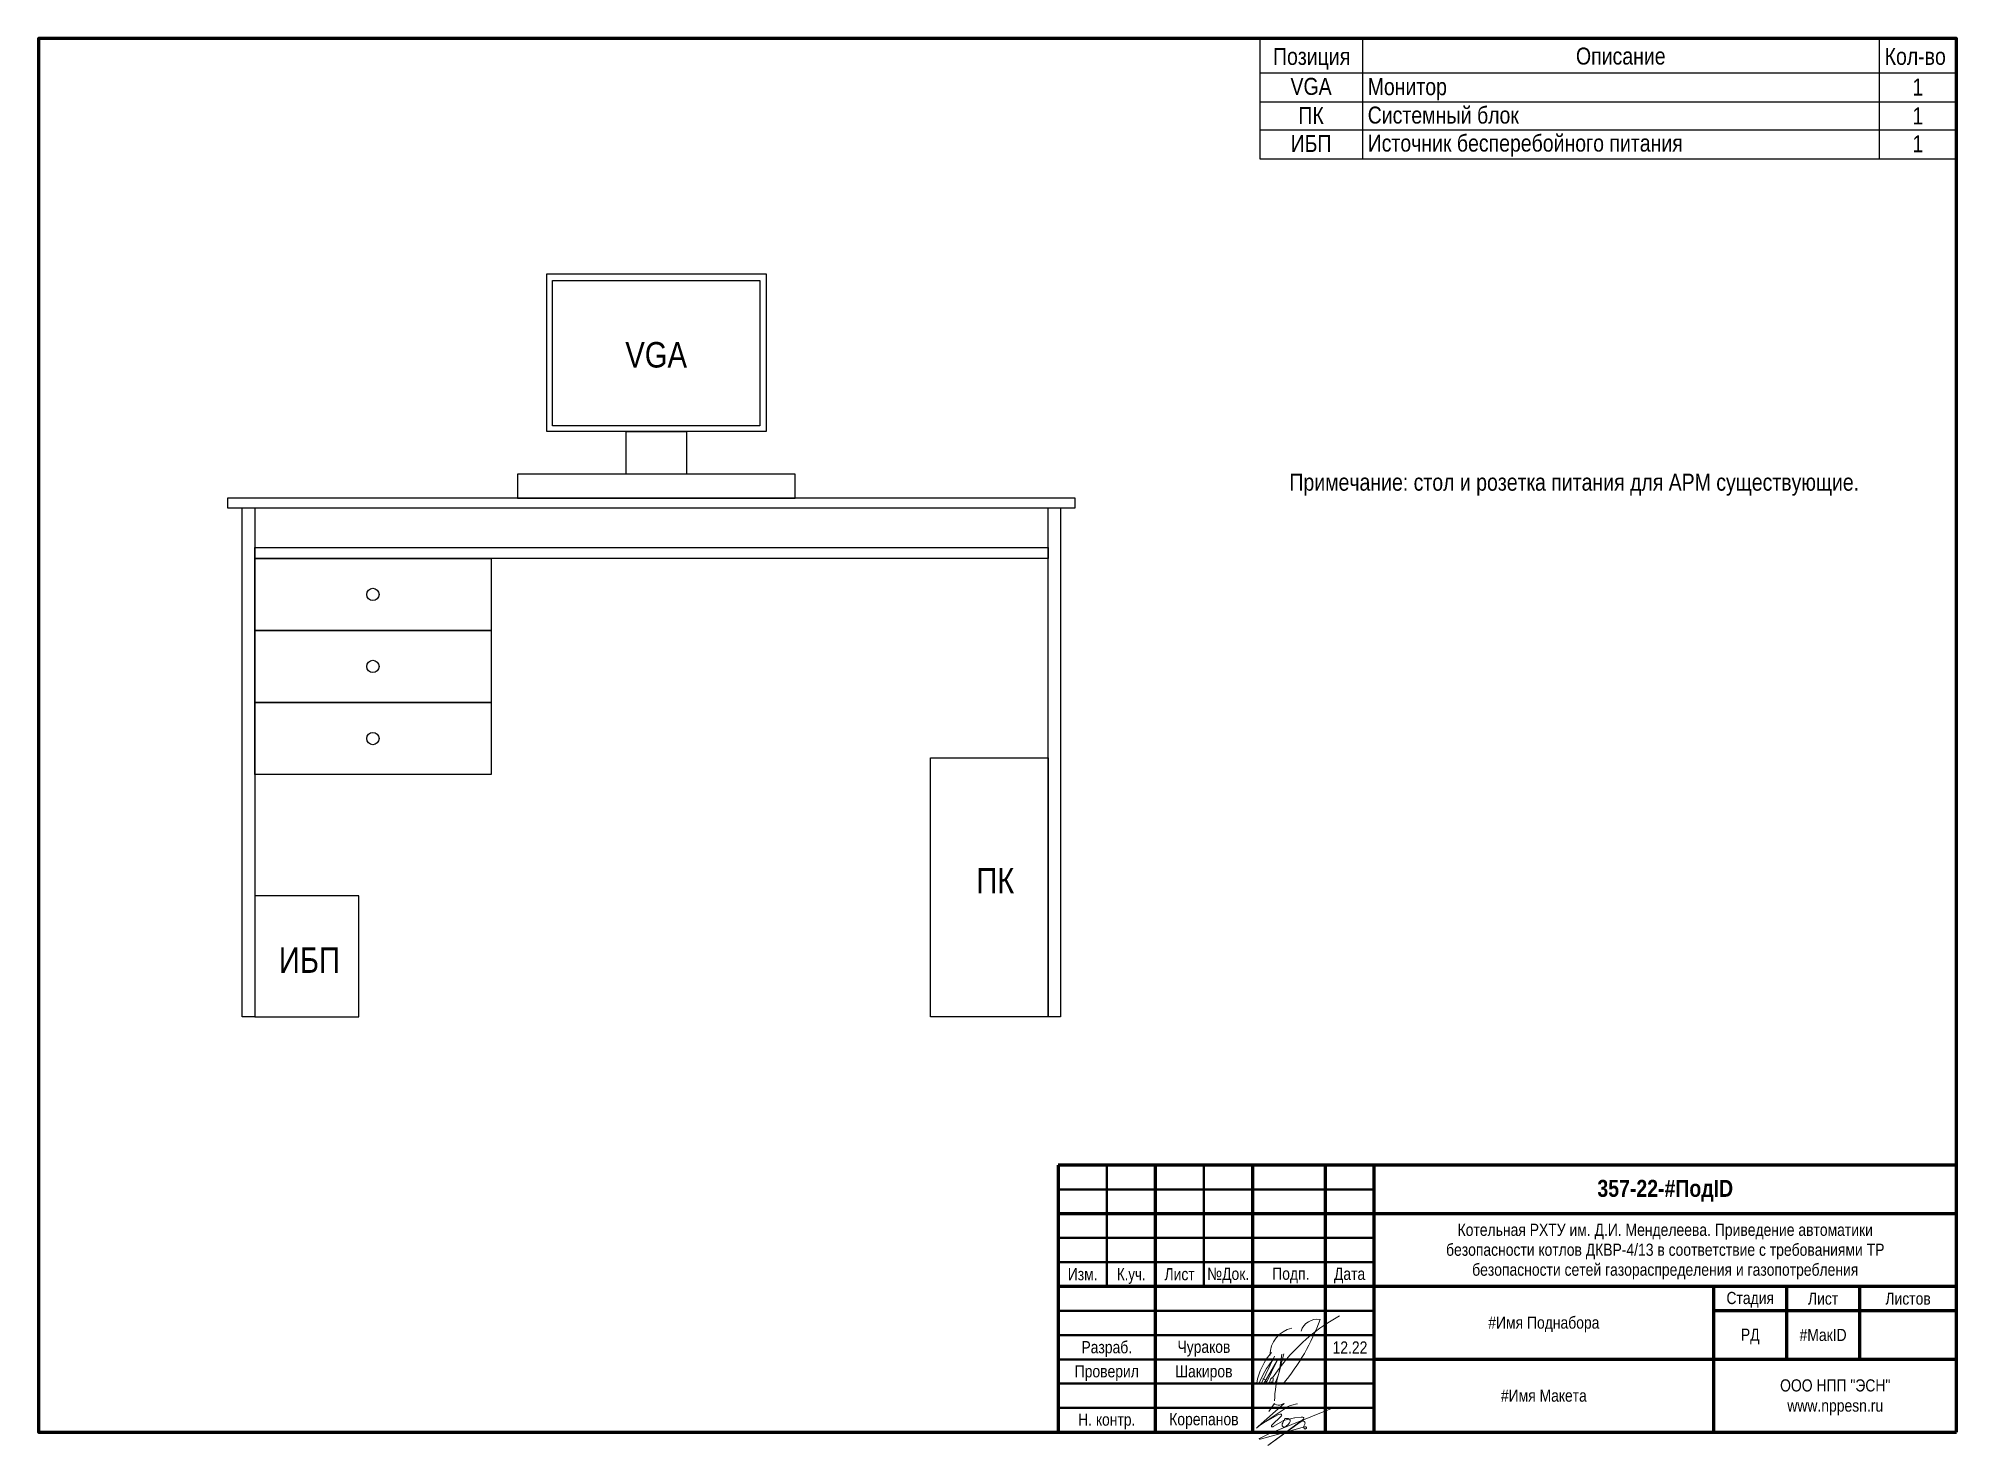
# Model space of a CAD drawing. Header units: millimetres. Extents: x -6000 to 26000, y -6000 to 26000.
# Drawn here: x 20 to 415, y -1872.1 to -1582.4 of the extents above; entities that cross this region are included whole.
import ezdxf

# ---------------------------------------------------------------- set-up
doc = ezdxf.new("R2010")
doc.units = ezdxf.units.MM
doc.header["$MEASUREMENT"] = 0
for name, color, linetype, lineweight in [('0_Ном._пера__1', 7, 'Continuous', 15), ('0_Ном._пера__21', 7, 'Continuous', 30), ('0_Ном._пера__241', 7, 'Continuous', 50), ('0_Ном._пера__246', 7, 'Continuous', 100), ('2D - Общий_Ном._пера__21', 7, 'Continuous', 30), ('Аннотация - Текст_Ном._пера__1', 7, 'Continuous', 15)]:
    doc.layers.add(name, color=color, linetype=linetype, lineweight=lineweight)
doc.layers.add('0_Ном._пера__9', color=7, linetype='Continuous', lineweight=15, true_color=0x3dad99)
doc.styles.add('СГЕНЕРИР_СТИЛЬ_1', font='ARIALN.TTF')
doc.styles.add('СГЕНЕРИР_СТИЛЬ_4', font='ARIALN.TTF')

msp = doc.modelspace()

# ---------------------------------------------------------------- texts
at = {"layer": '0_Ном._пера__1', "color": 7, "linetype": 'Continuous', "lineweight": 15, "attachment_point": 5}
for s, insert, char_height, style in [('\\A1;{\\pqc;\\fArial Narrow|b1|i0|c204|p34;357-22\\fArial Narrow|b1|i0|c204|p34;-\\fArial Narrow|b1|i0|c204|p34;#ПодID}', (355, -1819.65), 3.5, 'СГЕНЕРИР_СТИЛЬ_4'), ('\\A1;{\\pqc;\\fArial Narrow|b0|i0|c204|p34;Изм.}', (235.04, -1836.84), 2.5, 'СГЕНЕРИР_СТИЛЬ_1'), ('\\A1;{\\W0.950000x;\\pqc;\\fArial Narrow|b0|i0|c204|p34;К.уч.}', (245.04, -1837.19), 2.5, 'СГЕНЕРИР_СТИЛЬ_1'), ('\\A1;{\\pqc;\\fArial Narrow|b0|i0|c204|p34;Лист}', (255, -1836.84), 2.5, 'СГЕНЕРИР_СТИЛЬ_1'), ('\\A1;{\\pqc;\\fArial Narrow|b0|i0|c204|p34;№Док.}', (265, -1837.11), 2.5, 'СГЕНЕРИР_СТИЛЬ_1'), ('\\A1;{\\pqc;\\fArial Narrow|b0|i0|c204|p34; Подп.}', (277.5, -1837.08), 2.5, 'СГЕНЕРИР_СТИЛЬ_1'), ('\\A1;{\\pqc;\\fArial Narrow|b0|i0|c204|p34;Дата}', (290, -1837.11), 2.5, 'СГЕНЕРИР_СТИЛЬ_1'), ('\\A1;{\\pqc;\\fArial Narrow|b0|i0|c204|p34;Стадия}', (372.5, -1842.08), 2.5, 'СГЕНЕРИР_СТИЛЬ_1'), ('\\A1;{\\pqc;\\fArial Narrow|b0|i0|c204|p34;Лист}', (387.5, -1841.86), 2.5, 'СГЕНЕРИР_СТИЛЬ_1'), ('\\A1;{\\pqc;\\fArial Narrow|b0|i0|c204|p34;Листов}', (405, -1841.86), 2.5, 'СГЕНЕРИР_СТИЛЬ_1'), ('\\A1;{\\pqc;\\fArial Narrow|b0|i0|c204|p34;#Имя Поднабора}', (330, -1847.16), 2.5, 'СГЕНЕРИР_СТИЛЬ_1'), ('\\A1;{\\pqc;\\fArial Narrow|b0|i0|c204|p34;РД}', (372.5, -1849.64), 2.5, 'СГЕНЕРИР_СТИЛЬ_1'), ('\\A1;{\\pqc;\\fArial Narrow|b0|i0|c204|p34;#МакID}', (387.5, -1849.34), 2.5, 'СГЕНЕРИР_СТИЛЬ_1'), ('\\A1;{\\pqc;\\fArial Narrow|b0|i0|c204|p34;#Имя Макета}', (330, -1861.84), 2.5, 'СГЕНЕРИР_СТИЛЬ_1')]:
    msp.add_mtext(s, dxfattribs=dict(at, insert=insert, char_height=char_height, style=style))
at = {"layer": '0_Ном._пера__1', "color": 7, "linetype": 'Continuous', "lineweight": 15, "insert": (355, -1832.16), "char_height": 2.5, "width": 102.1134, "attachment_point": 5, "line_spacing_factor": 0.984993, "style": 'СГЕНЕРИР_СТИЛЬ_1'}
msp.add_mtext('\\A1;{\\pqc;\\fArial Narrow|b0|i0|c204|p34;Котельная РХТУ им. Д.И. Менделеева. Приведение автоматики безопасности котлов ДКВР-4/13 в соответствие с требованиями ТР безопасности сетей газораспределения и газопотребления}', dxfattribs=at)
at = {"layer": '0_Ном._пера__1', "color": 7, "linetype": 'Continuous', "lineweight": 15, "insert": (390, -1862.17), "char_height": 2.5, "attachment_point": 5, "line_spacing_factor": 0.996855, "style": 'СГЕНЕРИР_СТИЛЬ_1'}
msp.add_mtext('\\A1;{\\pqc;\\fArial Narrow|b0|i0|c204|p34;ООО НПП "ЭСН"\\P\\pqc;\\fArial Narrow|b0|i0|c204|p34;www.nppesn.ru}', dxfattribs=at)
at = {"layer": 'Аннотация - Текст_Ном._пера__1', "color": 7, "linetype": 'Continuous', "lineweight": 15, "style": 'СГЕНЕРИР_СТИЛЬ_1'}
for s, insert, char_height, attachment_point in [('\\A1;{\\pqc;\\fArial Narrow|b0|i0|c204|p34;Позиция}', (282.18, -1584.32), 3.5, 2), ('\\A1;{\\pqc;\\fArial Narrow|b0|i0|c204|p34;Описание}', (345.84, -1584.25), 3.5, 2), ('\\A1;{\\pqc;\\fArial Narrow|b0|i0|c204|p34;Кол\\fArial Narrow|b0|i0|c204|p34;-во}', (406.48, -1584.31), 3.5, 2), ('\\A1;{\\pqc;\\fArial Narrow|b0|i0|c204|p34;VGA}', (282.07, -1590.49), 3.5, 2), ('\\A1;{\\pql;\\fArial Narrow|b0|i0|c204|p34;Монитор}', (293.73, -1590.55), 3.5, 1), ('\\A1;{\\pqc;\\fArial Narrow|b0|i0|c204|p34;1}', (407.01, -1590.62), 3.5, 2), ('\\A1;{\\pqc;\\fArial Narrow|b0|i0|c204|p34;ПК}', (282.07, -1596.48), 3.5, 2), ('\\A1;{\\pql;\\fArial Narrow|b0|i0|c204|p34;Системный блок}', (293.73, -1596.4), 3.5, 1), ('\\A1;{\\pqc;\\fArial Narrow|b0|i0|c204|p34;1}', (407.01, -1596.56), 3.5, 2), ('\\A1;{\\pqc;\\fArial Narrow|b0|i0|c204|p34;ИБП}', (282.07, -1602.25), 3.5, 2), ('\\A1;{\\pql;\\fArial Narrow|b0|i0|c204|p34;Источник бесперебойного питания}', (293.73, -1602.17), 3.5, 1), ('\\A1;{\\pqc;\\fArial Narrow|b0|i0|c204|p34;1}', (407.01, -1602.32), 3.5, 2), ('\\A1;{\\pqc;\\fArial Narrow|b0|i0|c204|p34;VGA}', (147.21, -1644.88), 5.25, 2), ('\\A1;{\\pqc;\\fArial Narrow|b0|i0|c204|p34;Примечание: стол и розетка питания для АРМ существующие.}', (336.26, -1671.99), 3.5, 2), ('\\A1;{\\pqc;\\fArial Narrow|b0|i0|c204|p34;ПК}', (217.04, -1753.18), 5.25, 2), ('\\A1;{\\pqc;\\fArial Narrow|b0|i0|c204|p34;ИБП}', (75.82, -1769.52), 5.25, 2), ('\\A1;{\\pqc;\\fArial Narrow|b0|i0|c204|p34;Разраб.}', (240, -1850.6), 2.5, 2), ('\\A1;{\\pqc;\\fArial Narrow|b0|i0|c204|p34;Чураков}', (260, -1850.52), 2.5, 2), ('\\A1;{\\pqc;\\fArial Narrow|b0|i0|c204|p34;12.22}', (290.08, -1850.66), 2.5, 2), ('\\A1;{\\pqc;\\fArial Narrow|b0|i0|c204|p34;Проверил}', (240, -1855.56), 2.5, 2), ('\\A1;{\\pqc;\\fArial Narrow|b0|i0|c204|p34;Шакиров}', (260, -1855.56), 2.5, 2), ('\\A1;{\\pqc;\\fArial Narrow|b0|i0|c204|p34;Н. контр.}', (240, -1865.51), 2.5, 2), ('\\A1;{\\pqc;\\fArial Narrow|b0|i0|c204|p34;Корепанов}', (260, -1865.43), 2.5, 2)]:
    msp.add_mtext(s, dxfattribs=dict(at, insert=insert, char_height=char_height, attachment_point=attachment_point))

# ---------------------------------------------------------------- linework, layer by layer
at = {"layer": '0_Ном._пера__21', "color": 7, "linetype": 'Continuous', "lineweight": 30}
for p, q in [((124.7, -1630.82), (169.84, -1630.82)), ((124.7, -1663.28), (124.7, -1630.82)), ((169.84, -1630.82), (169.84, -1663.28)), ((125.9, -1632.23), (168.53, -1632.23)), ((125.9, -1662.11), (125.9, -1632.23)), ((168.53, -1632.23), (168.53, -1662.11)), ((168.53, -1662.11), (125.9, -1662.11)), ((169.84, -1663.28), (124.7, -1663.28)), ((141.05, -1663.28), (153.49, -1663.28)), ((141.05, -1672.06), (141.05, -1663.28)), ((153.49, -1663.28), (153.49, -1672.06)), ((175.85, -1672.06), (118.69, -1672.06)), ((118.69, -1672.06), (118.69, -1677.03)), ((153.49, -1672.06), (141.05, -1672.06)), ((175.85, -1677.03), (175.85, -1672.06)), ((233.5, -1677.03), (58.97, -1677.03)), ((58.97, -1677.03), (58.97, -1679)), ((118.69, -1677.03), (175.85, -1677.03)), ((233.5, -1679), (233.5, -1677.03)), ((58.97, -1679), (233.5, -1679)), ((61.95, -1679), (64.54, -1679)), ((61.95, -1783.82), (61.95, -1679)), ((64.54, -1679), (64.54, -1783.82)), ((227.91, -1679), (230.5, -1679)), ((227.91, -1783.82), (227.91, -1679)), ((230.5, -1679), (230.5, -1783.82)), ((64.54, -1687.2), (227.91, -1687.2)), ((64.54, -1689.45), (64.54, -1687.2)), ((227.91, -1689.45), (64.54, -1689.45)), ((64.54, -1689.45), (113.25, -1689.45)), ((64.54, -1704.28), (64.54, -1689.45)), ((113.25, -1689.45), (113.25, -1704.28)), ((227.91, -1687.2), (227.91, -1689.45)), ((64.54, -1704.28), (113.25, -1704.28)), ((64.54, -1719.1), (64.54, -1704.28)), ((113.25, -1704.28), (64.54, -1704.28)), ((113.25, -1704.28), (113.25, -1719.1)), ((113.25, -1719.1), (64.54, -1719.1)), ((64.54, -1719.1), (113.25, -1719.1)), ((64.54, -1733.93), (64.54, -1719.1)), ((113.25, -1719.1), (113.25, -1733.93)), ((113.25, -1733.93), (64.54, -1733.93)), ((203.7, -1783.82), (203.7, -1730.53)), ((203.7, -1730.53), (227.91, -1730.53)), ((227.91, -1730.53), (227.91, -1783.82)), ((86, -1758.91), (64.54, -1758.91)), ((64.54, -1758.91), (64.54, -1783.82)), ((86, -1783.82), (86, -1758.91)), ((64.54, -1783.82), (61.95, -1783.82)), ((64.54, -1783.82), (86, -1783.82)), ((227.91, -1783.82), (203.7, -1783.82)), ((230.5, -1783.82), (227.91, -1783.82))]:
    msp.add_line(p, q, dxfattribs=at)
for centre in [(88.89, -1696.86), (88.89, -1711.69), (88.89, -1726.52)]:
    msp.add_circle(centre, 1.27, dxfattribs=at)
at = {"layer": '0_Ном._пера__241', "color": 7, "linetype": 'Continuous', "lineweight": 50}
for p, q in [((240, -1814.36), (240, -1839.36)), ((260, -1814.36), (260, -1839.36)), ((230, -1819.36), (295, -1819.36)), ((230, -1829.36), (295, -1829.36)), ((295, -1834.36), (230, -1834.36)), ((295, -1844.36), (230, -1844.36)), ((295, -1849.36), (230, -1849.36)), ((295, -1854.36), (230, -1854.36)), ((295, -1859.36), (230, -1859.36)), ((295, -1864.36), (230, -1864.36))]:
    msp.add_line(p, q, dxfattribs=at)
at = {"layer": '0_Ном._пера__246', "color": 7, "linetype": 'Continuous', "lineweight": 100}
for p, q in [((415, -1814.36), (230, -1814.36)), ((230, -1814.36), (230, -1869.36)), ((250, -1814.36), (250, -1869.36)), ((270, -1814.36), (270, -1869.36)), ((285, -1814.36), (285, -1869.36)), ((295, -1814.36), (295, -1869.36)), ((415, -1824.36), (230, -1824.36)), ((415, -1839.36), (230, -1839.36)), ((365, -1869.36), (365, -1839.36)), ((380, -1839.36), (380, -1854.36)), ((395, -1839.36), (395, -1854.36)), ((415, -1844.36), (365, -1844.36)), ((415, -1854.36), (295, -1854.36))]:
    msp.add_line(p, q, dxfattribs=at)
at = {"layer": '0_Ном._пера__246', "color": 7, "linetype": 'Continuous', "lineweight": 100, "flags": 128}
msp.add_lwpolyline([(415, -1869.36), (415, -1582.36), (20, -1582.36), (20, -1869.36)], close=True, dxfattribs=at)
at = {"layer": '0_Ном._пера__9', "color": 135, "linetype": 'Continuous', "lineweight": 15, "true_color": 0x3dad99}
for p, q in [((274.54, -1853.7), (271.86, -1859.25)), ((272.35, -1859.35), (275.1, -1854.56)), ((275.1, -1854.56), (272.84, -1859.25)), ((275.49, -1856.99), (276.47, -1853.23)), ((275.49, -1856.99), (276.07, -1853.26)), ((273.33, -1859.35), (273.51, -1859.02)), ((274.27, -1858.42), (274.13, -1859.46)), ((274.53, -1859.51), (275.27, -1857.76))]:
    msp.add_line(p, q, dxfattribs=at)
at = {"layer": '0_Ном._пера__9', "color": 135, "linetype": 'Continuous', "lineweight": 15, "true_color": 0x3dad99, "flags": 128}
for points in [[(273.37, -1865.11), (274.48, -1863.48, -0.414214), (274.51, -1863.48), (274.64, -1863.57, 0.267949), (275.98, -1863.67), (276.48, -1863.43, -0.775573), (276.51, -1863.46), (271.17, -1868.2), (270.81, -1868.55), (270.95, -1868.41, 0.030067), (271.39, -1868.04), (276.91, -1864.35, -0.091908), (278.11, -1863.76), (279.12, -1863.49, -0.933541), (279.19, -1863.61)], [(271.87, -1867.73), (275.11, -1865.88, -0.08719), (275.64, -1865.65), (275.75, -1865.62, -0.702393), (275.98, -1865.96), (273.94, -1867.99, 0.136086), (273.9, -1868.1, 0.443716), (274.02, -1868.23), (274.18, -1868.23, 0.161222), (274.25, -1868.21), (276.29, -1867.01, -0.026522), (276.38, -1866.95, -0.768791), (276.46, -1867.02), (276.23, -1867.45, 0.105043), (276.11, -1867.87, 0.43472), (276.54, -1868.33, 0.16132), (276.66, -1868.29), (277.28, -1867.83, 0.102211), (277.56, -1867.52), (277.58, -1867.48, -0.023478), (277.62, -1867.42, 0.197304), (277.75, -1866.86, 0.161257), (277.69, -1866.75, 0.094433), (277.46, -1866.6), (277.44, -1866.59, 0.083774), (277.2, -1866.53, 0.05387), (276.8, -1866.55, 0.985858), (276.69, -1866.87), (278.65, -1866.43, -0.027151), (278.73, -1866.42), (280.02, -1866.28, -0.046388), (280.15, -1866.27), (280.38, -1866.29, -0.65616), (280.5, -1866.65), (273.14, -1872.12), (279.32, -1867.62), (280.16, -1867.07), (280.27, -1867.05, -0.038414), (280.38, -1867.04), (280.48, -1867.04), (280.5, -1867.05, -0.402341), (280.8, -1867.65, 0.020676), (280.78, -1867.71), (280.55, -1868.09, 0.467701), (280.83, -1868.7, 0.131652), (281.07, -1868.61, 0.726247), (280.97, -1868.24), (280.88, -1868.22, 0.115506), (280.74, -1868.24), (274.6, -1869.95), (271.6, -1870.78), (271.48, -1870.77, -0.747293), (271.44, -1870.62), (273.5, -1869.64), (286.93, -1864.17)]]:
    msp.add_lwpolyline(points, format="xyb", dxfattribs=at)
at = {"layer": '0_Ном._пера__9', "color": 135, "linetype": 'Continuous', "lineweight": 15, "true_color": 0x3dad99}
for centre, radius, start, end in [((279.27, -1853.5), 5.66, 101.6434, 180.3746), ((306.41, -1879.19), 38.51, 118.6981, 146.8966), ((243.78, -1831.85), 42.61, 319.6537, 340.3805), ((283.34, -1849.63), 3.52, 80.6082, 161.7985), ((283.79, -1861.59), 13.12, 138.6736, 169.7126), ((286.05, -1864.6), 15.59, 139.9163, 160.3208), ((272.19, -1859.04), 0.668, 353.3227, 96.6773), ((273.35, -1858.74), 0.661, 268.7016, 341.1724), ((296.11, -1863.23), 21.55, 163.167, 179.0964)]:
    msp.add_arc(centre, radius, start, end, dxfattribs=at)
msp.add_ellipse((273.9, -1858.81), major_axis=(0.248, 0.662), ratio=0.421875, dxfattribs=at)
at = {"layer": '2D - Общий_Ном._пера__21', "color": 7, "linetype": 'Continuous', "lineweight": 30}
for p, q in [((271.49, -1582.36), (271.49, -1607.18)), ((271.49, -1582.36), (415, -1582.36)), ((292.66, -1582.36), (292.66, -1607.18)), ((399.02, -1582.36), (399.02, -1607.18)), ((415, -1582.36), (415, -1607.18)), ((271.49, -1589.46), (415, -1589.46)), ((271.49, -1595.39), (415, -1595.39)), ((271.49, -1601.16), (415, -1601.16)), ((271.49, -1607.18), (415, -1607.18))]:
    msp.add_line(p, q, dxfattribs=at)

msp.set_redraw_order([(e.dxf.handle, doc.entitydb.next_handle()) for e in msp.query("TEXT MTEXT ATTDEF DIMENSION ARC_DIMENSION")])  # texts and dimensions are drawn at this point

doc.saveas('drawing.dxf')
